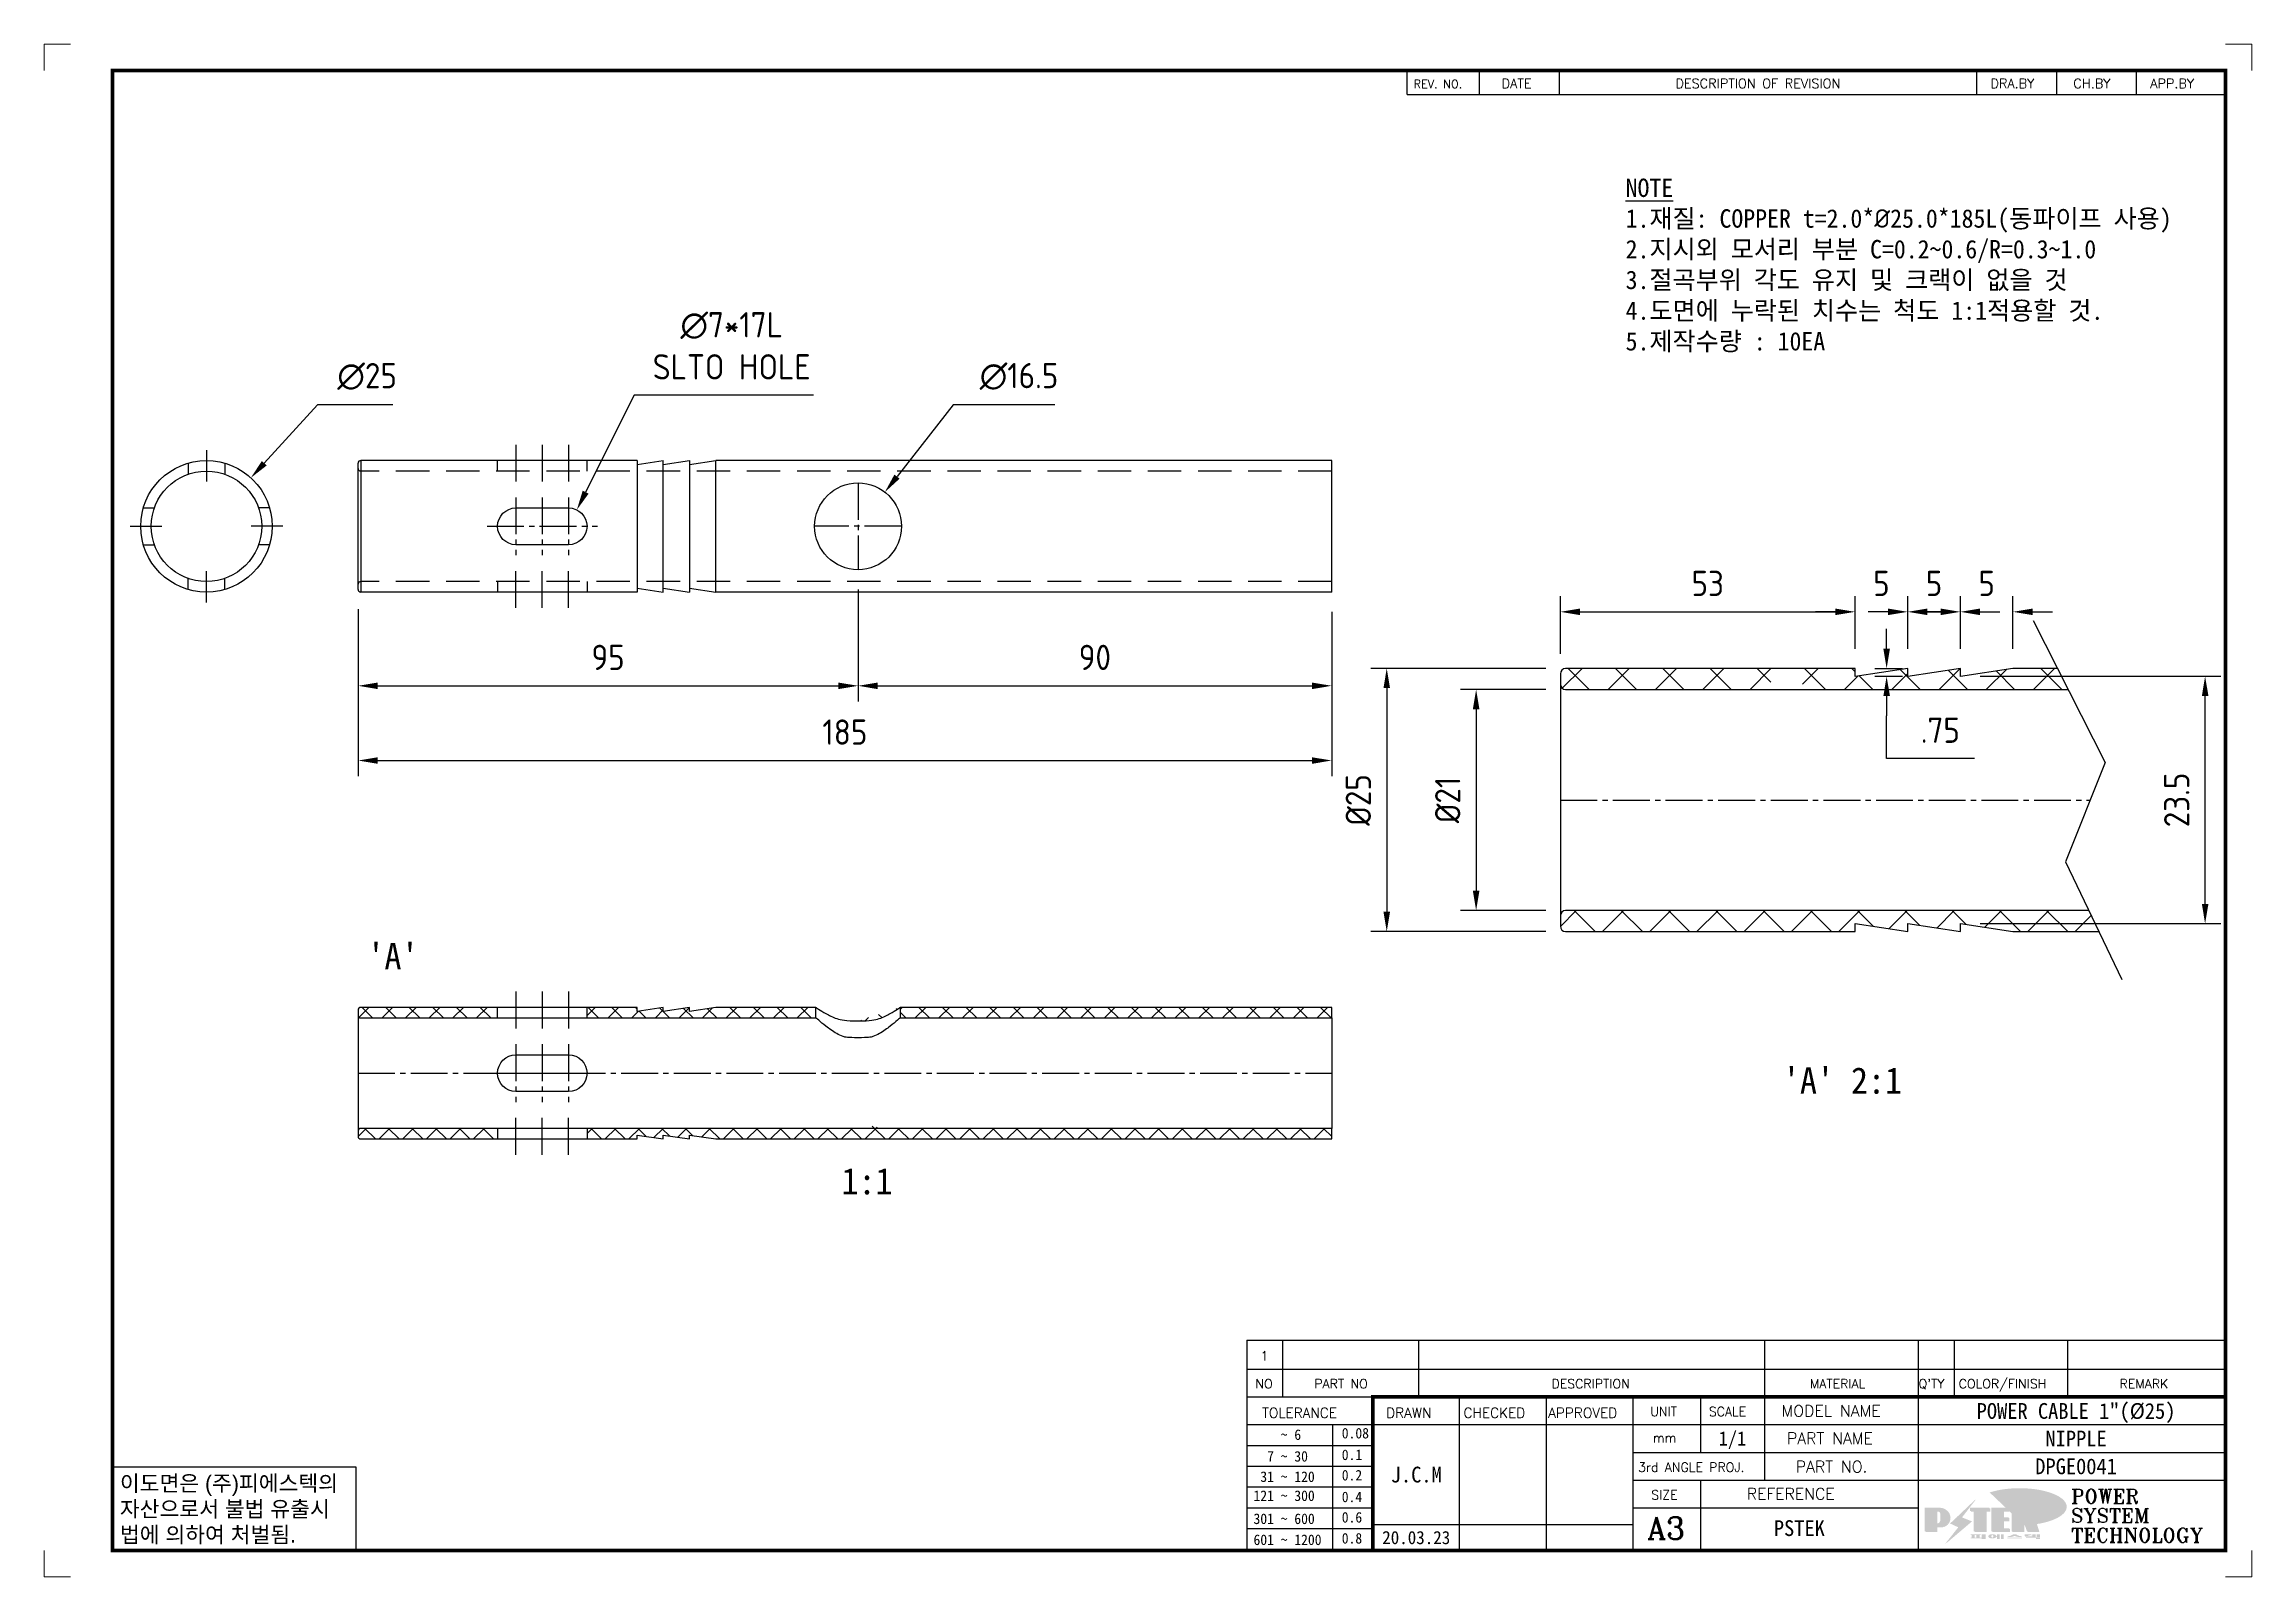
# Model space of a CAD drawing. Header units: millimetres. Extents: x 6089 to 10633, y -545 to 822.
# Drawn here: x 6089.2 to 6508.7, y -545.3 to -254 of the extents above; entities that cross this region are included whole.
import ezdxf
from ezdxf.enums import TextEntityAlignment as Align

# ---------------------------------------------------------------- set-up
doc = ezdxf.new("R2010")
doc.units = ezdxf.units.MM
doc.linetypes.add('CENTER1', pattern=[10, 7, -1, 1, -1])
doc.linetypes.add('HIDDEN', pattern=[9.525, 6.35, -3.175])
doc.layers.add('FORMAT-1', color=7, linetype='Continuous')
doc.layers.add('line', color=3, linetype='Continuous')
doc.styles.add('h1', font='')
doc.styles.add('HAN', font='')
doc.styles.add('RC', font='ROMANC.SHX')
doc.styles.add('ROMANT', font='romant')
doc.styles.add('RT', font='ROMANT.SHX', dxfattribs={"oblique": 15})
doc.styles.get("Standard").update_dxf_attribs({"font": 'ISOCP.SHX', "bigfont": 'WHGTXT.SHX'})
doc.styles.get('h1').set_extended_font_data('New Gulim')
doc.styles.get('HAN').set_extended_font_data('GulimChe')
doc.dimstyles.new('PS-1.5', dxfattribs={"dimscale": 1.5, "dimtxt": 3.2, "dimasz": 2.5, "dimexe": 2, "dimexo": 2.5, "dimgap": 2, "dimtad": 1, "dimtoh": 1, "dimrnd": 0.05, "dimzin": 12, "dimdsep": 46, "dimtxsty": 'Standard', "dimcen": 0, "dimclrt": 2, "dimazin": 3, "dimtfac": 1, "dimtofl": 0, "dimtmove": 0, "dimatfit": 3, "dimfxl": 0, "dimtolj": 1, "dimtzin": 0, "dimarcsym": 0})
pattern_1 = [(45, (-27550.078, -13530.906), (-2.24506403, 2.24506403), []), (135, (-27550.078, -13530.906), (-2.24506403, -2.24506403), [])]
pattern_2 = [(45, (-27575.078, -13530.906), (-2.24506403, 2.24506403), []), (135, (-27575.078, -13530.906), (-2.24506403, -2.24506403), [])]
pattern_3 = [(45, (-61070.576, -26560.3537), (-4.49012806, 4.49012806), []), (135, (-61070.576, -26560.3537), (-4.49012806, -4.49012806), [])]

msp = doc.modelspace()

# ---------------------------------------------------------------- texts
at = {"color": 2, "insert": (6389.726, -279.509), "char_height": 3.5, "attachment_point": 1, "style": 'HAN'}
msp.add_mtext_dynamic_manual_height_columns('{\\LNOTE\\P}1.재질: COPPER t=2.0*{\\fISOCPEUR|b0|i0|c0|p34;%%C}25.0*185L(동파이프 사용)\\P2.지시외 모서리 부분 C=0.2~0.6/R=0.3~1.0\\P3.절곡부위 각도 유지 및 크랙이 없을 것\\P4.도면에 누락된 치수는 척도 1:1적용할 것.\\P{\\C1;5.제작수량 : 10EA}', width=119.60875, gutter_width=769.295, heights=[0], dxfattribs=at)
at = {"color": 2, "char_height": 5, "width": 368.7256, "attachment_point": 1, "style": 'HAN'}
for s, insert in [("'A' ", (6150.646, -424.771, 0.145)), ("'A' 2:1 ", (6419.62, -448.426, 0.145)), ('1:1 ', (6240.729, -467.562, 0.145))]:
    msp.add_mtext(s, dxfattribs=dict(at, insert=insert))

# ---------------------------------------------------------------- blocks, each defined once
blk = doc.blocks.new('*D269')
at = {"color": 0, "lineweight": -2}
for p, q in [((6243.87, -357.6), (6243.87, -378.91)), ((6148.87, -361.35), (6148.87, -378.91)), ((6152.62, -375.91), (6240.12, -375.91))]:
    blk.add_line(p, q, dxfattribs=at)
at = {"color": 0}
for points in [[(6152.62, -375.29), (6152.62, -376.54), (6148.87, -375.91)], [(6240.12, -375.29), (6240.12, -376.54), (6243.87, -375.91)]]:
    blk.add_solid(points, dxfattribs=at)
at = {"layer": 'DEFPOINTS', "color": 0}
for p in [(6243.87, -353.85, 0.15), (6148.87, -357.6, 0.15), (6243.87, -375.91)]:
    blk.add_point(p, dxfattribs=at)
at = {"color": 2, "insert": (6196.37, -370.51), "char_height": 4.8, "attachment_point": 5}
blk.add_mtext('\\A1;95', dxfattribs=at)
blk = doc.blocks.new('*D270')
at = {"color": 0, "lineweight": -2}
for p, q in [((6243.87, -357.6), (6243.87, -378.91)), ((6333.87, -361.85), (6333.87, -378.91)), ((6247.62, -375.91), (6330.12, -375.91))]:
    blk.add_line(p, q, dxfattribs=at)
at = {"color": 0}
for points in [[(6247.62, -375.29), (6247.62, -376.54), (6243.87, -375.91)], [(6330.12, -375.29), (6330.12, -376.54), (6333.87, -375.91)]]:
    blk.add_solid(points, dxfattribs=at)
at = {"layer": 'DEFPOINTS', "color": 0}
for p in [(6243.87, -353.85, 0.15), (6333.87, -358.1, 0.15), (6333.87, -375.91)]:
    blk.add_point(p, dxfattribs=at)
at = {"color": 2, "insert": (6288.87, -370.51), "char_height": 4.8, "attachment_point": 5}
blk.add_mtext('\\A1;90', dxfattribs=at)
blk = doc.blocks.new('*D261')
at = {"color": 0, "lineweight": -2}
for p, q in [((6148.87, -361.35), (6148.87, -393.11)), ((6333.87, -361.85), (6333.87, -393.11)), ((6152.62, -390.11), (6330.12, -390.11))]:
    blk.add_line(p, q, dxfattribs=at)
at = {"color": 0}
for points in [[(6152.62, -389.49), (6152.62, -390.74), (6148.87, -390.11)], [(6330.12, -389.49), (6330.12, -390.74), (6333.87, -390.11)]]:
    blk.add_solid(points, dxfattribs=at)
at = {"layer": 'DEFPOINTS', "color": 0}
for p in [(6148.87, -357.6, 0.15), (6333.87, -358.1, 0.15), (6333.87, -390.11)]:
    blk.add_point(p, dxfattribs=at)
at = {"color": 2, "insert": (6241.37, -384.71), "char_height": 4.8, "attachment_point": 5}
blk.add_mtext('\\A1;185', dxfattribs=at)
blk = doc.blocks.new('*D271')
at = {"color": 0, "lineweight": -2}
for p, q in [((6261.97, -322.51), (6251.28, -336.16)), ((6281.28, -322.51), (6261.97, -322.51))]:
    blk.add_line(p, q, dxfattribs=at)
at = {"color": 0}
blk.add_solid([(6250.78, -335.77), (6251.77, -336.54), (6248.96, -339.11)], dxfattribs=at)
at = {"layer": 'DEFPOINTS', "color": 0}
for p in [(6248.96, -339.11, 0.15), (6238.78, -352.09, 0.15)]:
    blk.add_point(p, dxfattribs=at)
at = {"color": 2, "insert": (6274.46, -317.11), "char_height": 4.8, "attachment_point": 5}
blk.add_mtext('\\A1;∅16.5', dxfattribs=at)
blk = doc.blocks.new('*D272')
at = {"color": 0, "lineweight": -2}
for p, q in [((6141.19, -322.53), (6131.04, -333.61)), ((6155.49, -322.53), (6141.19, -322.53))]:
    blk.add_line(p, q, dxfattribs=at)
at = {"color": 0}
blk.add_solid([(6130.58, -333.19), (6131.5, -334.04), (6128.5, -336.38)], dxfattribs=at)
at = {"layer": 'DEFPOINTS', "color": 0}
for p in [(6128.5, -336.38, 0.15), (6111.62, -354.82, 0.15)]:
    blk.add_point(p, dxfattribs=at)
at = {"color": 2, "insert": (6150.59, -317.12), "char_height": 4.8, "attachment_point": 5}
blk.add_mtext('\\A1;∅25', dxfattribs=at)
blk = doc.blocks.new('*D273')
at = {"color": 0, "lineweight": -2}
for p, q in [((6374.58, -376.61), (6358.32, -376.61)), ((6361.32, -380.36), (6361.32, -414.86)), ((6374.58, -418.61), (6358.32, -418.61))]:
    blk.add_line(p, q, dxfattribs=at)
at = {"color": 0}
for points in [[(6360.7, -380.36), (6361.95, -380.36), (6361.32, -376.61)], [(6360.7, -414.86), (6361.95, -414.86), (6361.32, -418.61)]]:
    blk.add_solid(points, dxfattribs=at)
at = {"layer": 'DEFPOINTS', "color": 0}
for p in [(6378.33, -376.61, 0.15), (6361.32, -418.61), (6378.33, -418.61, 0.15)]:
    blk.add_point(p, dxfattribs=at)
at = {"color": 2, "insert": (6355.92, -397.61), "char_height": 4.8, "attachment_point": 5, "rotation": 90}
blk.add_mtext('\\A1;%%C21', dxfattribs=at)
blk = doc.blocks.new('*D274')
at = {"color": 0, "lineweight": -2}
for p, q in [((6374.58, -372.61), (6341.33, -372.61)), ((6344.33, -376.36), (6344.33, -418.86)), ((6374.58, -422.61), (6341.33, -422.61))]:
    blk.add_line(p, q, dxfattribs=at)
at = {"color": 0}
for points in [[(6343.71, -376.36), (6344.96, -376.36), (6344.33, -372.61)], [(6343.71, -418.86), (6344.96, -418.86), (6344.33, -422.61)]]:
    blk.add_solid(points, dxfattribs=at)
at = {"layer": 'DEFPOINTS', "color": 0}
for p in [(6378.33, -372.61, 0.15), (6344.33, -422.61), (6378.33, -422.61, 0.15)]:
    blk.add_point(p, dxfattribs=at)
at = {"color": 2, "insert": (6338.93, -397.61), "char_height": 4.8, "attachment_point": 5, "rotation": 90}
blk.add_mtext('\\A1;%%C25', dxfattribs=at)
blk = doc.blocks.new('*D275')
at = {"color": 0, "lineweight": -2}
for p, q in [((6377.33, -369.86), (6377.33, -358.85)), ((6433.33, -368.86), (6433.33, -358.85)), ((6381.08, -361.85), (6429.58, -361.85))]:
    blk.add_line(p, q, dxfattribs=at)
at = {"color": 0}
for points in [[(6381.08, -361.23), (6381.08, -362.48), (6377.33, -361.85)], [(6429.58, -361.23), (6429.58, -362.48), (6433.33, -361.85)]]:
    blk.add_solid(points, dxfattribs=at)
at = {"layer": 'DEFPOINTS', "color": 0}
for p in [(6433.33, -361.85), (6433.33, -372.61, 0.15), (6377.33, -373.61, 0.15)]:
    blk.add_point(p, dxfattribs=at)
at = {"color": 2, "insert": (6405.33, -356.45), "char_height": 4.8, "attachment_point": 5}
blk.add_mtext('\\A1;53', dxfattribs=at)
blk = doc.blocks.new('*D276')
at = {"color": 0, "lineweight": -2}
for p, q in [((6433.33, -368.86), (6433.33, -358.85)), ((6443.33, -368.86), (6443.33, -358.85)), ((6429.58, -361.85), (6425.83, -361.85)), ((6447.08, -361.85), (6450.83, -361.85))]:
    blk.add_line(p, q, dxfattribs=at)
at = {"color": 0}
for points in [[(6429.58, -361.23), (6429.58, -362.48), (6433.33, -361.85)], [(6447.08, -361.23), (6447.08, -362.48), (6443.33, -361.85)]]:
    blk.add_solid(points, dxfattribs=at)
at = {"layer": 'DEFPOINTS', "color": 0}
for p in [(6443.33, -361.85), (6433.33, -372.61, 0.15), (6443.33, -372.61, 0.15)]:
    blk.add_point(p, dxfattribs=at)
at = {"color": 2, "insert": (6438.33, -356.45), "char_height": 4.8, "attachment_point": 5}
blk.add_mtext('\\A1;5', dxfattribs=at)
blk = doc.blocks.new('*D277')
at = {"color": 0, "lineweight": -2}
for p, q in [((6443.33, -368.86), (6443.33, -358.85)), ((6453.33, -368.86), (6453.33, -358.85)), ((6439.58, -361.85), (6435.83, -361.85)), ((6457.08, -361.85), (6460.83, -361.85))]:
    blk.add_line(p, q, dxfattribs=at)
at = {"color": 0}
for points in [[(6439.58, -361.23), (6439.58, -362.48), (6443.33, -361.85)], [(6457.08, -361.23), (6457.08, -362.48), (6453.33, -361.85)]]:
    blk.add_solid(points, dxfattribs=at)
at = {"layer": 'DEFPOINTS', "color": 0}
for p in [(6453.33, -361.85), (6443.33, -372.61, 0.15), (6453.33, -372.61, 0.15)]:
    blk.add_point(p, dxfattribs=at)
at = {"color": 2, "insert": (6448.33, -356.45), "char_height": 4.8, "attachment_point": 5}
blk.add_mtext('\\A1;5', dxfattribs=at)
blk = doc.blocks.new('*D278')
at = {"color": 0, "lineweight": -2}
for p, q in [((6453.33, -368.86), (6453.33, -358.85)), ((6463.33, -368.86), (6463.33, -358.85)), ((6449.58, -361.85), (6445.83, -361.85)), ((6467.08, -361.85), (6470.83, -361.85))]:
    blk.add_line(p, q, dxfattribs=at)
at = {"color": 0}
for points in [[(6449.58, -361.23), (6449.58, -362.48), (6453.33, -361.85)], [(6467.08, -361.23), (6467.08, -362.48), (6463.33, -361.85)]]:
    blk.add_solid(points, dxfattribs=at)
at = {"layer": 'DEFPOINTS', "color": 0}
for p in [(6463.33, -361.85), (6453.33, -372.61, 0.15), (6463.33, -372.61, 0.15)]:
    blk.add_point(p, dxfattribs=at)
at = {"color": 2, "insert": (6458.33, -356.45), "char_height": 4.8, "attachment_point": 5}
blk.add_mtext('\\A1;5', dxfattribs=at)
blk = doc.blocks.new('*D279')
at = {"color": 0, "lineweight": -2}
for p, q in [((6457.08, -374.11), (6502.84, -374.11)), ((6499.84, -417.36), (6499.84, -377.86)), ((6457.08, -421.11), (6502.84, -421.11))]:
    blk.add_line(p, q, dxfattribs=at)
at = {"color": 0}
for points in [[(6499.22, -377.86), (6500.47, -377.86), (6499.84, -374.11)], [(6499.22, -417.36), (6500.47, -417.36), (6499.84, -421.11)]]:
    blk.add_solid(points, dxfattribs=at)
at = {"layer": 'DEFPOINTS', "color": 0}
for p in [(6453.33, -374.11, 0.15), (6499.84, -374.11), (6453.33, -421.11, 0.15)]:
    blk.add_point(p, dxfattribs=at)
at = {"color": 2, "insert": (6494.44, -397.61), "char_height": 4.8, "attachment_point": 5, "rotation": 90}
blk.add_mtext('\\A1;23.5', dxfattribs=at)
blk = doc.blocks.new('*D280')
at = {"color": 0, "lineweight": -2}
for p, q in [((6439.32, -368.86), (6439.32, -365.11)), ((6437.08, -372.61), (6442.32, -372.61)), ((6437.08, -374.11), (6442.32, -374.11)), ((6439.32, -377.86), (6439.32, -381.61)), ((6439.32, -389.75), (6439.32, -381.61)), ((6455.99, -389.75), (6439.32, -389.75))]:
    blk.add_line(p, q, dxfattribs=at)
at = {"color": 0}
for points in [[(6438.7, -368.86), (6439.95, -368.86), (6439.32, -372.61)], [(6438.7, -377.86), (6439.95, -377.86), (6439.32, -374.11)]]:
    blk.add_solid(points, dxfattribs=at)
at = {"layer": 'DEFPOINTS', "color": 0}
for p in [(6433.33, -372.61, 0.15), (6433.33, -374.11, 0.15), (6439.32, -374.11)]:
    blk.add_point(p, dxfattribs=at)
at = {"color": 2, "insert": (6449.53, -384.35), "char_height": 4.8, "attachment_point": 5}
blk.add_mtext('\\A1;.75', dxfattribs=at)
blk = doc.blocks.new('no3')
at = {"color": 180}
for p, q in [((0, 5.5), (0, 0)), ((0, 5.5), (186, 5.5)), ((6.79, 5.5), (6.79, 0)), ((32.74, 0.11), (32.74, 5.5)), ((98.4, 5.5), (98.4, 0)), ((127.61, 5.5), (127.61, 0)), ((134.43, 5.5), (134.43, 0)), ((155.98, 5.5), (155.98, 0))]:
    blk.add_line(p, q, dxfattribs=at)
at = {"color": 2, "style": 'HAN'}
for tag, p in [('PART-NO', (19.76, 2.75)), ('MATERIAL', (111.38, 2.75)), ("Q'TY", (131.02, 2.75)), ('COLOR/FINISH', (145.2, 2.75)), ('REMARK', (170.76, 2.75))]:
    blk.add_attdef(tag, text='', height=2.9, dxfattribs=at).set_placement(p, align=Align.MIDDLE_CENTER)
blk.add_attdef('DESCRIPTION', text='', height=2.9, dxfattribs=at).set_placement((34.51, 2.75), align=Align.MIDDLE_LEFT)
at = {"color": 2, "style": 'RT', "oblique": 15}
blk.add_attdef('NO', text='', height=1.74, dxfattribs=at).set_placement((3.38, 2.51), align=Align.MIDDLE_CENTER)
blk = doc.blocks.new('t3')
for p, q in [((0, 15.88), (46.25, 15.88)), ((0, 15.88), (0, 0)), ((46.25, 15.88), (46.25, 0)), ((0, 0), (46.25, 0))]:
    blk.add_line(p, q)
at = {"color": 1, "style": 'h1'}
for s, p in [('이도면은 (주)피에스텍의', (1.4, 11.29)), ('자산으로서 불법 유출시', (1.4, 6.41)), ('법에 의하여 처벌됨.', (1.4, 1.52))]:
    blk.add_text(s, height=3, dxfattribs=at).set_placement(p)
blk = doc.blocks.new('new LOGO')
at = {"layer": 'line'}
h = blk.add_hatch(color=1, dxfattribs=at)
h.paths.add_polyline_path([(41.5, 16.4), (54.3, 16.4, 1), (54.3, 82.9), (0, 82.9), (0, -0.1), (41.5, -0.1)])
h.paths.add_polyline_path([(41.5, 27.9), (41.5, 71.9), (43.6, 71.9, -0.414214), (54.6, 60.9), (54.6, 38.9, -0.414214), (43.6, 27.9)], flags=16)
h.paths.add_polyline_path([(214.7, 71.9), (227.5, 71.9), (227.5, 82.9), (159.7, 82.9), (159.7, 71.9), (172.5, 71.9), (172.5, -0.1), (214.7, -0.1)])
h.paths.add_polyline_path([(276, 37.4), (294.8, 37.4), (294.8, 49.1), (276, 49.1), (276, 71.9), (294.8, 71.9), (294.8, 82.9), (234.5, 82.9), (234.5, -0.1), (297, -0.1), (297, 10.9), (276, 10.9)])
h.paths.add_polyline_path([(347.2, 35.2), (359.7, -0.1), (400.5, -0.1), (379.6, 66.8), (399.7, 82.9), (380.6, 82.9), (347.2, 61.6), (347.2, 82.9), (305.5, 82.9), (305.5, -0.1), (347.2, -0.1)])
h = blk.add_hatch(color=250, dxfattribs=at)
h.paths.add_polyline_path([(44.5, 69.4), (46.6, 69.4, -0.129793), (52, 68, 0.221832), (43.6, 71.9), (41.5, 71.9), (41.5, 27.9), (43.6, 27.9, 0.02048), (44.5, 28)], flags=17)
h.paths.add_polyline_path([(44.5, 13.9), (57.3, 13.9, 0.72362), (77.1, 73.9, -0.679777), (54.3, 16.4), (41.5, 16.4), (41.5, -0.1), (3, -0.1), (3, -2.6), (44.5, -2.6)])
h.paths.add_polyline_path([(117.9, 14.2), (71.5, -44.4), (77.1, -39.6), (120.8, 15.6), (92, 28.9), (173.3, 106), (177.5, 111.4), (89.1, 27.6)])
h.paths.add_polyline_path([(162.7, 71.9), (162.7, 69.4), (172.5, 69.4), (172.5, 71.9)], flags=17)
h.paths.add_polyline_path([(217.7, 69.4), (230.5, 69.4), (230.5, 80.4), (227.5, 80.4), (227.5, 71.9), (214.7, 71.9), (214.7, -0.1), (175.5, -0.1), (175.5, -2.6), (217.7, -2.6)])
h.paths.add_polyline_path([(297.8, 46.6), (294.8, 46.6), (294.8, 37.4), (276, 37.4), (276, 10.9), (279, 10.9), (279, 34.9), (297.8, 34.9)])
h.paths.add_polyline_path([(300, 8.4), (297, 8.4), (297, -0.1), (237.5, -0.1), (237.5, -2.6), (300, -2.6)])
h.paths.add_polyline_path([(297.8, 80.4), (294.8, 80.4), (294.8, 71.9), (276, 71.9), (276, 49.1), (279, 49.1), (279, 69.4), (297.8, 69.4)])
h.paths.add_polyline_path([(350.2, 80.4), (347.2, 80.4), (347.2, 61.6), (350.2, 63.5)])
h.paths.add_polyline_path([(350.2, 26.7), (347.2, 35.2), (347.2, -0.1), (308.5, -0.1), (308.5, -2.6), (350.2, -2.6)])
h.paths.add_polyline_path([(402.7, 80.4), (396.5, 80.4), (379.6, 66.8), (400.5, -0.1), (361.8, -0.1), (362.7, -2.6), (403.5, -2.6), (382.6, 64.3)])
blk.add_hatch(color=5, dxfattribs=at).paths.add_polyline_path([(166.3, 35), (131, 49), (180.4, 112.7), (92, 28.9), (120.8, 15.6), (74.4, -43)])
h = blk.add_hatch(color=253, dxfattribs=at)
edge = h.paths.add_edge_path()
edge.add_ellipse((333.9, 86.4), major_axis=(-165.9, 0), ratio=0.39426, start_angle=111.51268, end_angle=334.46902)
edge.add_ellipse((314.1, 81.2), major_axis=(-153.7, 0), ratio=0.40699, start_angle=121.30662, end_angle=327.74369, ccw=False)
edge.add_line((394, 27.8), (394.7, 25.6))
h = blk.add_hatch(color=250, dxfattribs=at)
edge = h.paths.add_edge_path()
edge.add_ellipse((237.8, -17.6), major_axis=(-14.3, 0), ratio=0.526336, start_angle=192.2456, end_angle=269.07481)
edge.add_line((238.1, -10.1), (237.6, -10.1))
edge.add_ellipse((237.8, -17.6), major_axis=(-14.3, 0), ratio=0.526336, start_angle=270.92519, end_angle=449.07481)
edge.add_line((237.6, -25.1), (238.1, -25.1))
edge.add_ellipse((237.8, -17.6), major_axis=(-14.3, 0), ratio=0.526336, start_angle=450.92519, end_angle=527.7544)
edge.add_line((251.7, -19.2), (254.1, -19.2))
edge.add_line((254.1, -19.2), (254.1, -27.1))
edge.add_line((254.1, -27.1), (263.1, -27.1))
edge.add_line((263.1, -27.1), (263.1, -10.1))
edge.add_line((263.1, -10.1), (254.1, -10.1))
edge.add_line((254.1, -10.1), (254.1, -16))
edge.add_line((254.1, -16), (251.7, -16))
h.paths.add_polyline_path([(241, -16.4), (241, -18.7, -1), (234.4, -18.7), (234.4, -16.4, -1)], flags=16)
h.paths.add_polyline_path([(278.2, -10.1), (268.1, -10.1), (268.1, -27.1), (278.2, -27.1)])
h.paths.add_polyline_path([(310.3, -10.1), (310.3, -11.1, -0.157169), (289.3, -17.5), (294, -19.9, 0.128407), (316.3, -15.9, 0.128407), (338.6, -19.9), (343.3, -17.5, -0.157169), (322.2, -11.1), (322.2, -10.1)])
h.paths.add_polyline_path([(342.1, -25.1), (342.1, -22.3), (290.4, -22.3), (290.4, -25.1)])
h.paths.add_polyline_path([(352, -10.1), (352, -16.2, 0.414214), (354, -18.2), (378.7, -18.2), (378.7, -19.6), (390.2, -19.6), (390.2, -10.1), (378.7, -10.1), (378.7, -13.6), (374.7, -13.6), (374.7, -15.1), (378.7, -15.1), (378.7, -16.2), (364.7, -16.2), (364.7, -15.1), (371.2, -15.1), (371.2, -13.6), (364.7, -13.6), (364.7, -12.6), (374.7, -12.6), (374.7, -10.1)])
h.paths.add_polyline_path([(393.8, -10.1), (393.8, -19.6), (405, -19.6), (405, -10.1)])
h.paths.add_polyline_path([(405, -27.1), (405, -20.9), (356.8, -20.9), (356.8, -23), (391.8, -23), (391.8, -27.1)])
h.paths.add_polyline_path([(200.4, -10.1), (200.4, -22.3), (193.2, -22.3), (193.2, -12.6), (196.6, -12.6), (196.6, -10.1), (161, -10.1), (161, -12.6), (164.5, -12.6), (164.5, -22.3), (161, -22.3), (161, -25.1), (200.4, -25.1), (200.4, -27.1), (213.9, -27.1), (213.9, -10.1)])
h.paths.add_polyline_path([(182, -12.6), (175.6, -12.6), (175.6, -22.3), (182, -22.3)], flags=17)
blk = doc.blocks.new('format-3')
at = {"color": 3, "lineweight": 9}
for p, q in [((0, 286.3), (0, 291.3)), ((5, 291.3), (0, 291.3)), ((414.5, 291.3), (419.5, 291.3)), ((419.5, 286.3), (419.5, 291.3)), ((0, 5), (0, 0)), ((419.5, 5), (419.5, 0)), ((5, 0), (0, 0)), ((414.5, 0), (419.5, 0))]:
    blk.add_line(p, q, dxfattribs=at)
at = {"color": 180}
for p, q in [((258.97, 281.75), (258.97, 286.3)), ((272.71, 281.75), (272.71, 286.3)), ((287.94, 281.75), (287.94, 286.3)), ((367.22, 281.75), (367.22, 286.3)), ((382.45, 281.75), (382.45, 286.3)), ((397.61, 281.75), (397.61, 286.3)), ((258.97, 281.75), (414.5, 281.75)), ((228.5, 39.49), (228.5, 5)), ((228.5, 39.49), (414.5, 39.49)), ((235.29, 39.49), (235.29, 34.21)), ((261.24, 34.21), (261.24, 39.49)), ((326.9, 39.49), (326.9, 34.21)), ((356.11, 39.49), (356.11, 34.21)), ((362.93, 39.49), (362.93, 34.21)), ((384.48, 39.49), (384.48, 34.21)), ((228.5, 34.21), (252.48, 34.21)), ((268.96, 5), (268.96, 34.21)), ((285.45, 5), (285.45, 34.21)), ((301.94, 5), (301.94, 34.21)), ((314.72, 34.21), (314.72, 23.65)), ((326.9, 34.21), (326.9, 18.37)), ((356.11, 34.21), (356.11, 5)), ((228.5, 28.93), (252.48, 28.93)), ((244.89, 5.23), (244.89, 28.93)), ((252.48, 28.93), (414.5, 28.93)), ((228.5, 24.98), (252.48, 24.98)), ((228.5, 21.03), (252.48, 21.03)), ((301.94, 23.65), (414.5, 23.65)), ((228.5, 17.08), (252.48, 17.08)), ((301.94, 18.37), (414.5, 18.37)), ((314.72, 18.37), (314.72, 5)), ((228.5, 13.13), (252.48, 13.13)), ((301.94, 13.09), (356.11, 13.09)), ((228.5, 9.18), (252.48, 9.18)), ((252.48, 9.95), (301.94, 9.95))]:
    blk.add_line(p, q, dxfattribs=at)
at = {"const_width": 0.7}
blk.add_lwpolyline([(252.48, 5), (252.48, 34.21), (414.5, 34.21)], dxfattribs=at)
at = {"layer": 'FORMAT-1', "const_width": 0.7}
blk.add_lwpolyline([(13, 5), (13, 286.3), (414.5, 286.3), (414.5, 5)], close=True, dxfattribs=at)
blk.add_blockref('t3', (13, 5))
at = {"xscale": 0.05400000000000027, "yscale": 0.05400000000000027, "zscale": 0.05400000000000027}
blk.add_blockref('new LOGO', (357.35, 8.65), dxfattribs=at)
at = {"color": 2}
for s, height, style, p in [('REV. NO.', 1.56, 'RC', (260.23, 282.95)), ('DATE', 1.788, 'RC', (276.95, 282.94)), ('DESCRIPTION OF REVISION', 1.7875, 'RC', (309.98, 282.94)), ('DRA.BY', 1.788, 'RC', (369.83, 282.94)), ('CH.BY', 1.788, 'RC', (385.59, 282.94)), ('APP.BY', 1.788, 'RC', (400.18, 282.94)), ('COLOR/FINISH', 1.7424, 'RC', (363.8, 35.83)), ('NO', 1.742, 'RC', (230.16, 35.83)), ('PART NO', 1.742, 'RC', (241.36, 35.83)), ('DESCRIPTION', 1.7424, 'RC', (286.43, 35.83)), ('MATERIAL', 1.742, 'RC', (335.52, 35.83)), ("Q'TY", 1.742, 'RC', (356.17, 35.83)), ('REMARK', 1.742, 'RC', (394.37, 35.83)), (' TOLERANCE', 1.9, 'RC', (230.11, 30.22)), ('DRAWN', 1.9, 'RC', (255, 30.22)), ('CHECKED', 1.9, 'RC', (269.71, 30.22)), ('APPROVED', 1.9, 'RC', (285.8, 30.22)), ('UNIT', 1.742, 'RC', (305.19, 30.55)), ('SCALE', 1.742, 'RC', (316.32, 30.55)), ('MODEL NAME', 2.178, 'RC', (330.12, 30.46)), ('    ~ 6', 2, 'HAN', (229.8, 26.03)), ('0.08', 2, 'HAN', (246.57, 26.31)), ('mm', 1.742, 'RC', (305.67, 25.56)), ('PART NAME', 2.178, 'RC', (331.17, 25.24)), ('  7 ~ 30', 2, 'HAN', (229.8, 21.91)), ('0.1', 2, 'HAN', (246.57, 22.2)), ('3rd ANGLE PROJ.', 1.7424, 'RC', (302.87, 19.97)), ('PART NO.', 2.178, 'RC', (332.84, 19.85)), (' 31 ~ 120', 2, 'HAN', (229.8, 18.04)), ('0.2', 2, 'HAN', (246.57, 18.32)), ('REFERENCE', 2.178, 'RC', (323.52, 14.69)), ('121 ~ 300', 2, 'HAN', (229.8, 14.42)), ('0.4', 2, 'HAN', (246.57, 14.2)), ('SIZE', 1.742, 'RC', (305.39, 14.71)), ('301 ~ 600', 2, 'HAN', (229.8, 10.04)), ('0.6', 2, 'HAN', (246.57, 10.32)), ('601 ~ 1200', 2, 'HAN', (229.8, 6.05)), ('0.8', 2, 'HAN', (246.57, 6.33))]:
    blk.add_text(s, height=height, dxfattribs=dict(at, style=style)).set_placement(p)
at = {"style": 'ROMANT'}
for s, p in [('POWER', (385.15, 13.96)), ('SYSTEM', (385.15, 10.31)), ('TECHNOLOGY', (385.15, 6.56))]:
    blk.add_text(s, height=2.7, dxfattribs=at).set_placement(p)
at = {"color": 2, "lineweight": 25, "style": 'RC'}
blk.add_text('A3', height=4.182, dxfattribs=at).set_placement((304.61, 7.14))
at = {"style": 'HAN'}
for tag, height, p in [('MODEL-NAME', 3, (386.1, 31.53)), ('SCALE', 2.7, (320.81, 26.29)), ('PART-NAME', 3, (386.1, 26.29)), ('CH-BY', 3, (277.21, 19.44)), ('PART-NO', 3, (386.1, 21.01)), ('DRA-BY', 3, (260.72, 19.44)), ('APP-BY', 3, (293.7, 19.44)), ('DRA-DATE', 2.5, (260.72, 7.47)), ('CH-DATE', 2.5, (277.21, 7.47)), ('APP-DATE', 2.5, (293.7, 7.47)), ('관련업체', 3, (333.52, 9.26))]:
    blk.add_attdef(tag, text='', height=height, dxfattribs=at).set_placement(p, align=Align.MIDDLE_CENTER)
blk = doc.blocks.new('*D268')
at = {"color": 0, "lineweight": -2}
for p, q in [((6201.3, -320.69), (6192.11, -339.11)), ((6235.43, -320.69), (6201.3, -320.69))]:
    blk.add_line(p, q, dxfattribs=at)
at = {"color": 0}
blk.add_solid([(6191.55, -338.83), (6192.67, -339.39), (6190.44, -342.47)], dxfattribs=at)
at = {"layer": 'DEFPOINTS', "color": 0}
for p in [(6190.44, -342.47, 0.15), (6187.31, -348.73, 0.15)]:
    blk.add_point(p, dxfattribs=at)
at = {"color": 2, "insert": (6219.86, -311.29), "char_height": 4.8, "attachment_point": 5}
blk.add_mtext('\\A1;∅7*17L\\PSLTO HOLE', dxfattribs=at)

# ---------------------------------------------------------------- dimensions: what is measured, and where the dimension line sits
dim = msp.add_diameter_dim_2p(p1=(6187.31, -348.731, 0.145), p2=(6190.435, -342.467, 0.145), text='<>*17L\\PSLTO HOLE', dimstyle='PS-1.5')
dim.commit()
dim.dimension.update_dxf_attribs({"geometry": '*D268', "text_midpoint": (6219.864, -320.689, 0), "dimtype": 163})
for p1, p2, picture, middle in [((6111.622, -354.818, 0.145), (6128.505, -336.381, 0.145), '*D272', (6150.592, -322.525)), ((6238.783, -352.092, 0.145), (6248.963, -339.106, 0.145), '*D271', (6274.456, -322.513))]:
    dim = msp.add_diameter_dim_2p(p1=p1, p2=p2, dimstyle='PS-1.5')
    dim.commit()
    dim.dimension.update_dxf_attribs({"geometry": picture, "text_midpoint": middle, "dimtype": 163})
for base, p1, p2, picture, middle in [((6243.873, -375.914), (6148.873, -357.599, 0.145), (6243.873, -353.849, 0.145), '*D269', (6196.373, -370.514)), ((6333.873, -375.914), (6243.873, -353.849, 0.145), (6333.873, -358.099, 0.145), '*D270', (6288.873, -370.514)), ((6333.873, -390.115), (6148.873, -357.599, 0.145), (6333.873, -358.099, 0.145), '*D261', (6241.373, -384.715))]:
    dim = msp.add_linear_dim(base=base, p1=p1, p2=p2, dimstyle='PS-1.5')
    dim.commit()
    dim.dimension.update_dxf_attribs({"geometry": picture, "text_midpoint": middle})
dim = msp.add_linear_dim(base=(6433.326, -361.854), p1=(6377.326, -373.615, 0.145), p2=(6433.326, -372.615, 0.145), text='53', dimstyle='PS-1.5', override={"dimlfac": 0.5})
dim.commit()
dim.dimension.update_dxf_attribs({"geometry": '*D275', "text_midpoint": (6405.326, -356.454)})
for base, p1, p2, picture, middle in [((6443.326, -361.854), (6433.326, -372.615, 0.145), (6443.326, -372.615, 0.145), '*D276', (6438.326, -356.454)), ((6453.326, -361.854), (6443.326, -372.615, 0.145), (6453.326, -372.615, 0.145), '*D277', (6448.326, -356.454)), ((6463.326, -361.854), (6453.326, -372.615, 0.145), (6463.326, -372.615, 0.145), '*D278', (6458.326, -356.454))]:
    dim = msp.add_linear_dim(base=base, p1=p1, p2=p2, dimstyle='PS-1.5', override={"dimlfac": 0.5, "dimtmove": 1})
    dim.commit()
    dim.dimension.update_dxf_attribs({"geometry": picture, "text_midpoint": middle})
dim = msp.add_linear_dim(base=(6439.32, -374.115), p1=(6433.326, -372.615, 0.145), p2=(6433.326, -374.115, 0.145), angle=90, dimstyle='PS-1.5', override={"dimlfac": 0.5, "dimtmove": 1})
dim.commit()
dim.dimension.update_dxf_attribs({"geometry": '*D280', "text_midpoint": (6440.39, -389.753), "dimtype": 160})
for base, p1, p2, picture, middle in [((6344.332, -422.615), (6378.326, -372.615, 0.145), (6378.326, -422.615, 0.145), '*D274', (6338.932, -397.615)), ((6361.32, -418.615), (6378.326, -376.615, 0.145), (6378.326, -418.615, 0.145), '*D273', (6355.92, -397.615))]:
    dim = msp.add_linear_dim(base=base, p1=p1, p2=p2, angle=90, text='%%C<>', dimstyle='PS-1.5', override={"dimlfac": 0.5})
    dim.commit()
    dim.dimension.update_dxf_attribs({"geometry": picture, "text_midpoint": middle})
dim = msp.add_linear_dim(base=(6499.844, -374.115), p1=(6453.326, -421.115, 0.145), p2=(6453.326, -374.115, 0.145), angle=90, dimstyle='PS-1.5', override={"dimlfac": 0.5})
dim.commit()
dim.dimension.update_dxf_attribs({"geometry": '*D279', "text_midpoint": (6494.443, -397.615)})

# ---------------------------------------------------------------- hatches: boundary and pattern name
h = msp.add_hatch()
h.set_pattern_fill('ANSI37', color=256, scale=2)
h.set_pattern_definition(pattern_3)
h.paths.add_polyline_path([(6378.326, -372.615, 0.4142136), (6377.326, -373.615), (6377.326, -375.615, 0.4142136), (6378.326, -376.615), (6417.326, -376.615), (6417.326, -372.615)])
h = msp.add_hatch()
h.set_pattern_fill('ANSI37', color=256, scale=2)
h.set_pattern_definition(pattern_3)
h.paths.add_polyline_path([(6473.826, -376.615), (6471.803, -372.615), (6463.326, -372.615), (6453.326, -374.115), (6453.326, -372.615), (6443.326, -374.115), (6443.326, -372.615), (6433.326, -374.115), (6433.326, -372.615), (6423.326, -372.615), (6423.326, -376.615)])
h = msp.add_hatch()
h.set_pattern_fill('ANSI37', color=256, scale=2)
h.set_pattern_definition(pattern_3)
edge = h.paths.add_edge_path()
edge.add_line((6479.662, -422.615), (6477.739, -418.615))
edge.add_line((6477.739, -418.615), (6378.326, -418.615))
edge.add_arc((6378.326, -419.615), 1, 90, 180)
edge.add_line((6377.326, -419.615), (6377.326, -421.615))
edge.add_arc((6378.326, -421.615), 1, 180, 270)
edge.add_line((6378.326, -422.615), (6433.326, -422.615))
edge.add_line((6433.326, -422.615), (6433.326, -421.115))
edge.add_line((6433.326, -421.115), (6443.326, -422.615))
edge.add_line((6443.326, -422.615), (6443.326, -421.115))
edge.add_line((6443.326, -421.115), (6453.326, -422.615))
edge.add_line((6453.326, -422.615), (6453.326, -421.115))
edge.add_line((6453.326, -421.115), (6463.326, -422.615))
edge.add_line((6463.326, -422.615), (6479.662, -422.615))
h = msp.add_hatch()
h.set_pattern_fill('ANSI37', color=256)
h.set_pattern_definition(pattern_2)
edge = h.paths.add_edge_path()
edge.add_arc((6149.373, -437.537), 0.5, 90, 180)
edge.add_line((6148.873, -437.537), (6148.873, -438.537))
edge.add_arc((6149.373, -438.537), 0.5, 180, 270)
edge.add_line((6149.373, -439.037), (6175.373, -439.037))
edge.add_line((6175.373, -439.037), (6175.373, -437.037))
edge.add_line((6175.373, -437.037), (6149.373, -437.037))
h = msp.add_hatch()
h.set_pattern_fill('ANSI37', color=256)
h.set_pattern_definition(pattern_1)
h.paths.add_polyline_path([(6216.873, -437.037), (6211.873, -437.787), (6211.873, -437.037), (6206.873, -437.787), (6206.873, -437.037), (6201.873, -437.787), (6201.873, -437.037), (6192.373, -437.037), (6192.373, -439.037), (6235.873, -439.037), (6235.873, -437.037)])
h = msp.add_hatch()
h.set_pattern_fill('ANSI37', color=256)
h.set_pattern_definition(pattern_1)
edge = h.paths.add_edge_path()
edge.add_spline(control_points=[(6251.872, -437.037), (6251.872, -437.037), (6251.697, -437.159), (6251.023, -437.6), (6250.527, -437.914), (6249.404, -438.535), (6248.693, -438.89), (6247.109, -439.433), (6246.23, -439.608), (6243.873, -439.608)], knot_values=[0, 0, 0, 0, 0.2541568, 0.2541568, 0.5083136, 0.5083136, 0.7657191, 0.7657191, 1.0231247, 1.0231247, 1.0231247, 1.0231247], degree=3, periodic=0)
edge.add_line((6251.872, -437.038), (6251.872, -439.037))
edge.add_line((6251.872, -439.037), (6333.873, -439.037))
edge.add_line((6333.873, -439.037), (6333.873, -437.037))
edge.add_line((6333.873, -437.037), (6251.874, -437.037))
h = msp.add_hatch()
h.set_pattern_fill('ANSI37', color=256)
h.set_pattern_definition(pattern_2)
edge = h.paths.add_edge_path()
edge.add_arc((6149.373, -461.537), 0.5, 180, 270, ccw=False)
edge.add_line((6148.873, -461.537), (6148.873, -460.537))
edge.add_arc((6149.373, -460.537), 0.5, 90, 180, ccw=False)
edge.add_line((6149.373, -460.037), (6175.373, -460.037))
edge.add_line((6175.373, -460.037), (6175.373, -462.037))
edge.add_line((6175.373, -462.037), (6149.373, -462.037))
h = msp.add_hatch()
h.set_pattern_fill('ANSI37', color=256)
h.set_pattern_definition(pattern_1)
h.paths.add_polyline_path([(6216.873, -462.037), (6211.873, -461.287), (6211.873, -462.037), (6206.873, -461.287), (6206.873, -462.037), (6201.873, -461.287), (6201.873, -462.037), (6192.373, -462.037), (6192.373, -460.037), (6251.872, -460.037), (6251.872, -462.037)])
h = msp.add_hatch()
h.set_pattern_fill('ANSI37', color=256)
h.set_pattern_definition(pattern_1)
edge = h.paths.add_edge_path()
edge.add_spline(control_points=[(6251.872, -462.037), (6251.872, -462.037), (6251.697, -461.914), (6251.023, -461.473), (6250.527, -461.159), (6249.404, -460.538), (6248.693, -460.183), (6247.109, -459.64), (6246.23, -459.465), (6243.873, -459.465)], knot_values=[0, 0, 0, 0, 0.2541568, 0.2541568, 0.5083136, 0.5083136, 0.7657191, 0.7657191, 1.0231247, 1.0231247, 1.0231247, 1.0231247], degree=3, periodic=0)
edge.add_line((6251.872, -462.035), (6251.872, -460.037))
edge.add_line((6251.872, -460.037), (6333.873, -460.037))
edge.add_line((6333.873, -460.037), (6333.873, -462.037))
edge.add_line((6333.873, -462.037), (6251.874, -462.037))

# ---------------------------------------------------------------- linework, layer by layer
at = {"color": 1, "linetype": 'CENTER1'}
for p, q in [((6120.063, -331.099, 0.145), (6120.063, -337.099, 0.145)), ((6178.873, -330.099, 0.145), (6178.873, -338.099, 0.145)), ((6183.873, -330.099, 0.145), (6183.873, -338.099, 0.145)), ((6188.873, -330.099, 0.145), (6188.873, -338.099, 0.145)), ((6243.873, -337.349, 0.145), (6243.873, -353.849, 0.145)), ((6178.873, -340.099, 0.145), (6178.873, -351.099, 0.145)), ((6183.873, -340.099, 0.145), (6183.873, -351.099, 0.145)), ((6188.873, -340.099, 0.145), (6188.873, -351.099, 0.145)), ((6105.563, -345.599, 0.145), (6111.563, -345.599, 0.145)), ((6134.563, -345.599, 0.145), (6128.563, -345.599, 0.145)), ((6173.373, -345.599, 0.145), (6194.373, -345.599, 0.145)), ((6252.123, -345.599, 0.145), (6235.623, -345.599, 0.145)), ((6120.063, -360.099, 0.145), (6120.063, -354.099, 0.145)), ((6178.873, -361.099, 0.145), (6178.873, -353.099, 0.145)), ((6183.873, -361.099, 0.145), (6183.873, -353.099, 0.145)), ((6188.873, -361.099, 0.145), (6188.873, -353.099, 0.145)), ((6377.326, -397.615, 0.145), (6478, -397.615, 0.145)), ((6178.873, -434.037, 0.145), (6178.873, -442.037, 0.145)), ((6183.873, -434.037, 0.145), (6183.873, -442.037, 0.145)), ((6188.873, -434.037, 0.145), (6188.873, -442.037, 0.145)), ((6178.873, -444.037, 0.145), (6178.873, -455.037, 0.145)), ((6183.873, -444.037, 0.145), (6183.873, -455.037, 0.145)), ((6188.873, -444.037, 0.145), (6188.873, -455.037, 0.145)), ((6148.873, -449.537, 0.145), (6333.873, -449.537, 0.145)), ((6173.373, -449.537, 0.145), (6194.373, -449.537, 0.145)), ((6178.873, -465.037, 0.145), (6178.873, -457.037, 0.145)), ((6183.873, -465.037, 0.145), (6183.873, -457.037, 0.145)), ((6188.873, -465.037, 0.145), (6188.873, -457.037, 0.145))]:
    msp.add_line(p, q, dxfattribs=at)
at = {"color": 2, "linetype": 'HIDDEN'}
for p, q in [((6116.563, -333.599, 0.145), (6116.563, -335.7, 0.145)), ((6123.563, -333.599, 0.145), (6123.563, -335.7, 0.145)), ((6333.873, -335.099, 0.145), (6149.373, -335.099, 0.145)), ((6175.373, -335.099, 0.145), (6175.373, -333.099, 0.145)), ((6192.373, -335.099, 0.145), (6192.373, -333.099, 0.145)), ((6108.063, -342.099, 0.145), (6110.164, -342.099, 0.145)), ((6132.063, -342.099, 0.145), (6129.963, -342.099, 0.145)), ((6108.063, -349.099, 0.145), (6110.164, -349.099, 0.145)), ((6132.063, -349.099, 0.145), (6129.963, -349.099, 0.145)), ((6116.563, -357.599, 0.145), (6116.563, -355.499, 0.145)), ((6123.563, -357.599, 0.145), (6123.563, -355.499, 0.145)), ((6333.873, -356.099, 0.145), (6149.373, -356.099, 0.145)), ((6175.373, -356.099, 0.145), (6175.373, -358.099, 0.145)), ((6192.373, -356.099, 0.145), (6192.373, -358.099, 0.145)), ((6175.373, -439.037, 0.145), (6175.373, -437.037, 0.145)), ((6192.373, -439.037, 0.145), (6192.373, -437.037, 0.145)), ((6175.373, -460.037, 0.145), (6175.373, -462.037, 0.145)), ((6192.373, -460.037, 0.145), (6192.373, -462.037, 0.145))]:
    msp.add_line(p, q, dxfattribs=at)
at = {"color": 6}
for p, q in [((6148.873, -357.599, 0.145), (6148.873, -333.599, 0.145)), ((6149.373, -333.099, 0.145), (6149.373, -358.099, 0.145)), ((6201.873, -333.099, 0.145), (6149.373, -333.099, 0.145)), ((6201.873, -333.099, 0.145), (6201.873, -358.099, 0.145)), ((6201.873, -333.849, 0.145), (6206.873, -333.099, 0.145)), ((6206.873, -358.099, 0.145), (6206.873, -333.099, 0.145)), ((6206.873, -333.849, 0.145), (6211.873, -333.099, 0.145)), ((6211.873, -333.099, 0.145), (6211.873, -358.099, 0.145)), ((6211.873, -333.849, 0.145), (6216.873, -333.099, 0.145)), ((6216.873, -358.099, 0.145), (6216.873, -333.099, 0.145)), ((6333.873, -333.099, 0.145), (6216.873, -333.099, 0.145)), ((6333.873, -358.099, 0.145), (6333.873, -333.099, 0.145)), ((6201.873, -358.099, 0.145), (6149.373, -358.099, 0.145)), ((6201.873, -357.349, 0.145), (6206.873, -358.099, 0.145)), ((6206.873, -357.349, 0.145), (6211.873, -358.099, 0.145)), ((6211.873, -357.349, 0.145), (6216.873, -358.099, 0.145)), ((6333.873, -358.099, 0.145), (6216.873, -358.099, 0.145)), ((6433.326, -372.615, 0.145), (6378.326, -372.615, 0.145)), ((6443.326, -372.615, 0.145), (6433.326, -374.115, 0.145)), ((6433.326, -374.115, 0.145), (6433.326, -372.615, 0.145)), ((6453.326, -372.615, 0.145), (6443.326, -374.115, 0.145)), ((6443.326, -374.115, 0.145), (6443.326, -372.615, 0.145)), ((6463.326, -372.615, 0.145), (6453.326, -374.115, 0.145)), ((6453.326, -374.115, 0.145), (6453.326, -372.615, 0.145)), ((6471.803, -372.615, 0.145), (6463.326, -372.615, 0.145)), ((6377.326, -373.615, 0.145), (6377.326, -375.615, 0.145)), ((6377.326, -375.615, 0.145), (6377.326, -419.615, 0.145)), ((6378.326, -376.615, 0.145), (6473.826, -376.615, 0.145)), ((6477.739, -418.615, 0.145), (6378.326, -418.615, 0.145)), ((6377.326, -419.615, 0.145), (6377.326, -421.615, 0.145)), ((6378.326, -422.615, 0.145), (6433.326, -422.615, 0.145)), ((6433.326, -422.615, 0.145), (6433.326, -421.115, 0.145)), ((6433.326, -421.115, 0.145), (6443.326, -422.615, 0.145)), ((6443.326, -422.615, 0.145), (6443.326, -421.115, 0.145)), ((6443.326, -421.115, 0.145), (6453.326, -422.615, 0.145)), ((6453.326, -421.115, 0.145), (6463.326, -422.615, 0.145)), ((6453.326, -422.615, 0.145), (6453.326, -421.115, 0.145)), ((6463.326, -422.615, 0.145), (6479.662, -422.615, 0.145)), ((6148.873, -437.537, 0.145), (6148.873, -438.537, 0.145)), ((6148.873, -438.537, 0.145), (6148.873, -460.537, 0.145)), ((6201.873, -437.037, 0.145), (6149.373, -437.037, 0.145)), ((6149.373, -439.037, 0.145), (6235.873, -439.037, 0.145)), ((6206.873, -437.037, 0.145), (6201.873, -437.787, 0.145)), ((6201.873, -437.787, 0.145), (6201.873, -437.037, 0.145)), ((6211.873, -437.037, 0.145), (6206.873, -437.787, 0.145)), ((6206.873, -437.787, 0.145), (6206.873, -437.037, 0.145)), ((6216.873, -437.037, 0.145), (6211.873, -437.787, 0.145)), ((6211.873, -437.787, 0.145), (6211.873, -437.037, 0.145)), ((6235.873, -437.037, 0.145), (6216.873, -437.037, 0.145)), ((6235.873, -439.037, 0.145), (6235.873, -437.037, 0.145)), ((6333.873, -437.037, 0.145), (6251.872, -437.037, 0.145)), ((6251.872, -437.037, 0.145), (6251.872, -439.037, 0.145)), ((6251.872, -439.037, 0.145), (6333.873, -439.037, 0.145)), ((6333.873, -439.037, 0.145), (6333.873, -437.037, 0.145)), ((6333.873, -439.037, 0.145), (6333.873, -460.037, 0.145)), ((6148.873, -460.537, 0.145), (6148.873, -461.537, 0.145)), ((6333.873, -460.037, 0.145), (6149.373, -460.037, 0.145)), ((6201.873, -462.037, 0.145), (6201.873, -461.287, 0.145)), ((6201.873, -461.287, 0.145), (6206.873, -462.037, 0.145)), ((6206.873, -462.037, 0.145), (6206.873, -461.287, 0.145)), ((6206.873, -461.287, 0.145), (6211.873, -462.037, 0.145)), ((6211.873, -461.287, 0.145), (6216.873, -462.037, 0.145)), ((6211.873, -462.037, 0.145), (6211.873, -461.287, 0.145)), ((6333.873, -462.037, 0.145), (6333.873, -460.037, 0.145)), ((6149.373, -462.037, 0.145), (6201.873, -462.037, 0.145)), ((6216.873, -462.037, 0.145), (6333.873, -462.037, 0.145))]:
    msp.add_line(p, q, dxfattribs=at)
for p, q in [((6467.192, -363.496), (6480.847, -390.499)), ((6480.847, -390.499), (6473.295, -409.371)), ((6473.295, -409.371), (6484.043, -431.728))]:
    msp.add_line(p, q)
at = {"color": 6, "elevation": 0.145}
for points in [[(6188.873, -349.099), (6178.873, -349.099, -1), (6178.873, -342.099), (6188.873, -342.099, -1)], [(6188.873, -453.037), (6178.873, -453.037, -1), (6178.873, -446.037), (6188.873, -446.037, -1)]]:
    msp.add_lwpolyline(points, format="xyb", close=True, dxfattribs=at)
at = {"color": 6}
for centre, radius in [((6120.063, -345.599, 0.145), 12.5), ((6120.063, -345.599, 0.145), 10.5), ((6243.873, -345.599, 0.145), 8.25)]:
    msp.add_circle(centre, radius, dxfattribs=at)
for centre, radius, start, end in [((6149.373, -333.599, 0.145), 0.5, 90, 180), ((6149.373, -334.599, 0.145), 0.5, 180, 270), ((6149.373, -356.599, 0.145), 0.5, 90, 180), ((6149.373, -357.599, 0.145), 0.5, 180, 270), ((6378.326, -373.615, 0.145), 1, 90, 180), ((6378.326, -375.615, 0.145), 1, 180, 270), ((6378.326, -419.615, 0.145), 1, 90, 180), ((6378.326, -421.615, 0.145), 1, 180, 270), ((6149.373, -437.537, 0.145), 0.5, 90, 180), ((6149.373, -438.537, 0.145), 0.5, 180, 270), ((6149.373, -460.537, 0.145), 0.5, 90, 180), ((6149.373, -461.537, 0.145), 0.5, 180, 270)]:
    msp.add_arc(centre, radius, start, end, dxfattribs=at)
for points, knots in [([(6235.873, -437.037, 0.145), (6235.873, -437.037, 0.145), (6236.049, -437.159, 0.145), (6236.722, -437.6, 0.145), (6237.219, -437.914, 0.145), (6238.342, -438.535, 0.145), (6239.052, -438.89, 0.145), (6240.637, -439.433, 0.145), (6241.515, -439.608, 0.145), (6243.873, -439.608, 0.145)], [3.069374, 3.069374, 3.069374, 3.069374, 3.3235308, 3.3235308, 3.5776876, 3.5776876, 3.8350932, 3.8350932, 4.0924987, 4.0924987, 4.0924987, 4.0924987]), ([(6243.873, -442.795, 0.145), (6241.913, -442.795, 0.145), (6241.47, -442.708, 0.145), (6240.621, -442.424, 0.145), (6240.213, -442.228, 0.145), (6239.049, -441.573, 0.145), (6238.348, -441.052, 0.145), (6237.237, -440.191, 0.145), (6236.741, -439.777, 0.145), (6236.058, -439.199, 0.145), (6235.873, -439.037, 0.145), (6235.873, -439.037, 0.145)], [0, 0, 0, 0, 0.1380416, 0.1380416, 0.2760833, 0.2760833, 0.5521665, 0.5521665, 0.8134397, 0.8134397, 1.0747129, 1.0747129, 1.0747129, 1.0747129]), ([(6243.873, -439.608, 0.145), (6246.23, -439.608, 0.145), (6247.109, -439.433, 0.145), (6248.693, -438.89, 0.145), (6249.404, -438.535, 0.145), (6250.527, -437.914, 0.145), (6251.023, -437.6, 0.145), (6251.697, -437.159, 0.145), (6251.872, -437.037, 0.145), (6251.872, -437.037, 0.145)], [0, 0, 0, 0, 0.2574055, 0.2574055, 0.5148111, 0.5148111, 0.7689679, 0.7689679, 1.0231247, 1.0231247, 1.0231247, 1.0231247]), ([(6251.872, -439.037, 0.145), (6251.872, -439.037, 0.145), (6251.687, -439.199, 0.145), (6251.004, -439.777, 0.145), (6250.509, -440.191, 0.145), (6249.398, -441.052, 0.145), (6248.697, -441.573, 0.145), (6247.532, -442.228, 0.145), (6247.125, -442.424, 0.145), (6246.275, -442.708, 0.145), (6245.833, -442.795, 0.145), (6243.873, -442.795, 0.145)], [3.2241386, 3.2241386, 3.2241386, 3.2241386, 3.4854118, 3.4854118, 3.746685, 3.746685, 4.0227682, 4.0227682, 4.1608098, 4.1608098, 4.2988515, 4.2988515, 4.2988515, 4.2988515])]:
    msp.add_open_spline(points, degree=3, knots=knots, dxfattribs=at)

# ---------------------------------------------------------------- block references
msp.add_blockref('format-3', (6089.218, -545.26)).add_auto_attribs({'DRA-DATE': '20.03.23', 'DRA-BY': 'J.C.M', 'MODEL-NAME': 'POWER CABLE 1"(%%C25)', 'PART-NAME': 'NIPPLE', 'PART-NO': 'DPGE0041', 'SCALE': '1/1', '관련업체': 'PSTEK'})
ref = msp.add_blockref('no3', (6317.718, -505.766))
ref.add_attrib('NO', '1', dxfattribs={"color": 2, "height": 1.74, "style": 'RT'}).set_placement((6321.103, -503.259), align=Align.MIDDLE_CENTER)

msp.set_redraw_order([(e.dxf.handle, doc.entitydb.next_handle()) for e in msp.query("TEXT MTEXT ATTDEF DIMENSION ARC_DIMENSION")])  # texts and dimensions are drawn at this point

doc.saveas('drawing.dxf')
